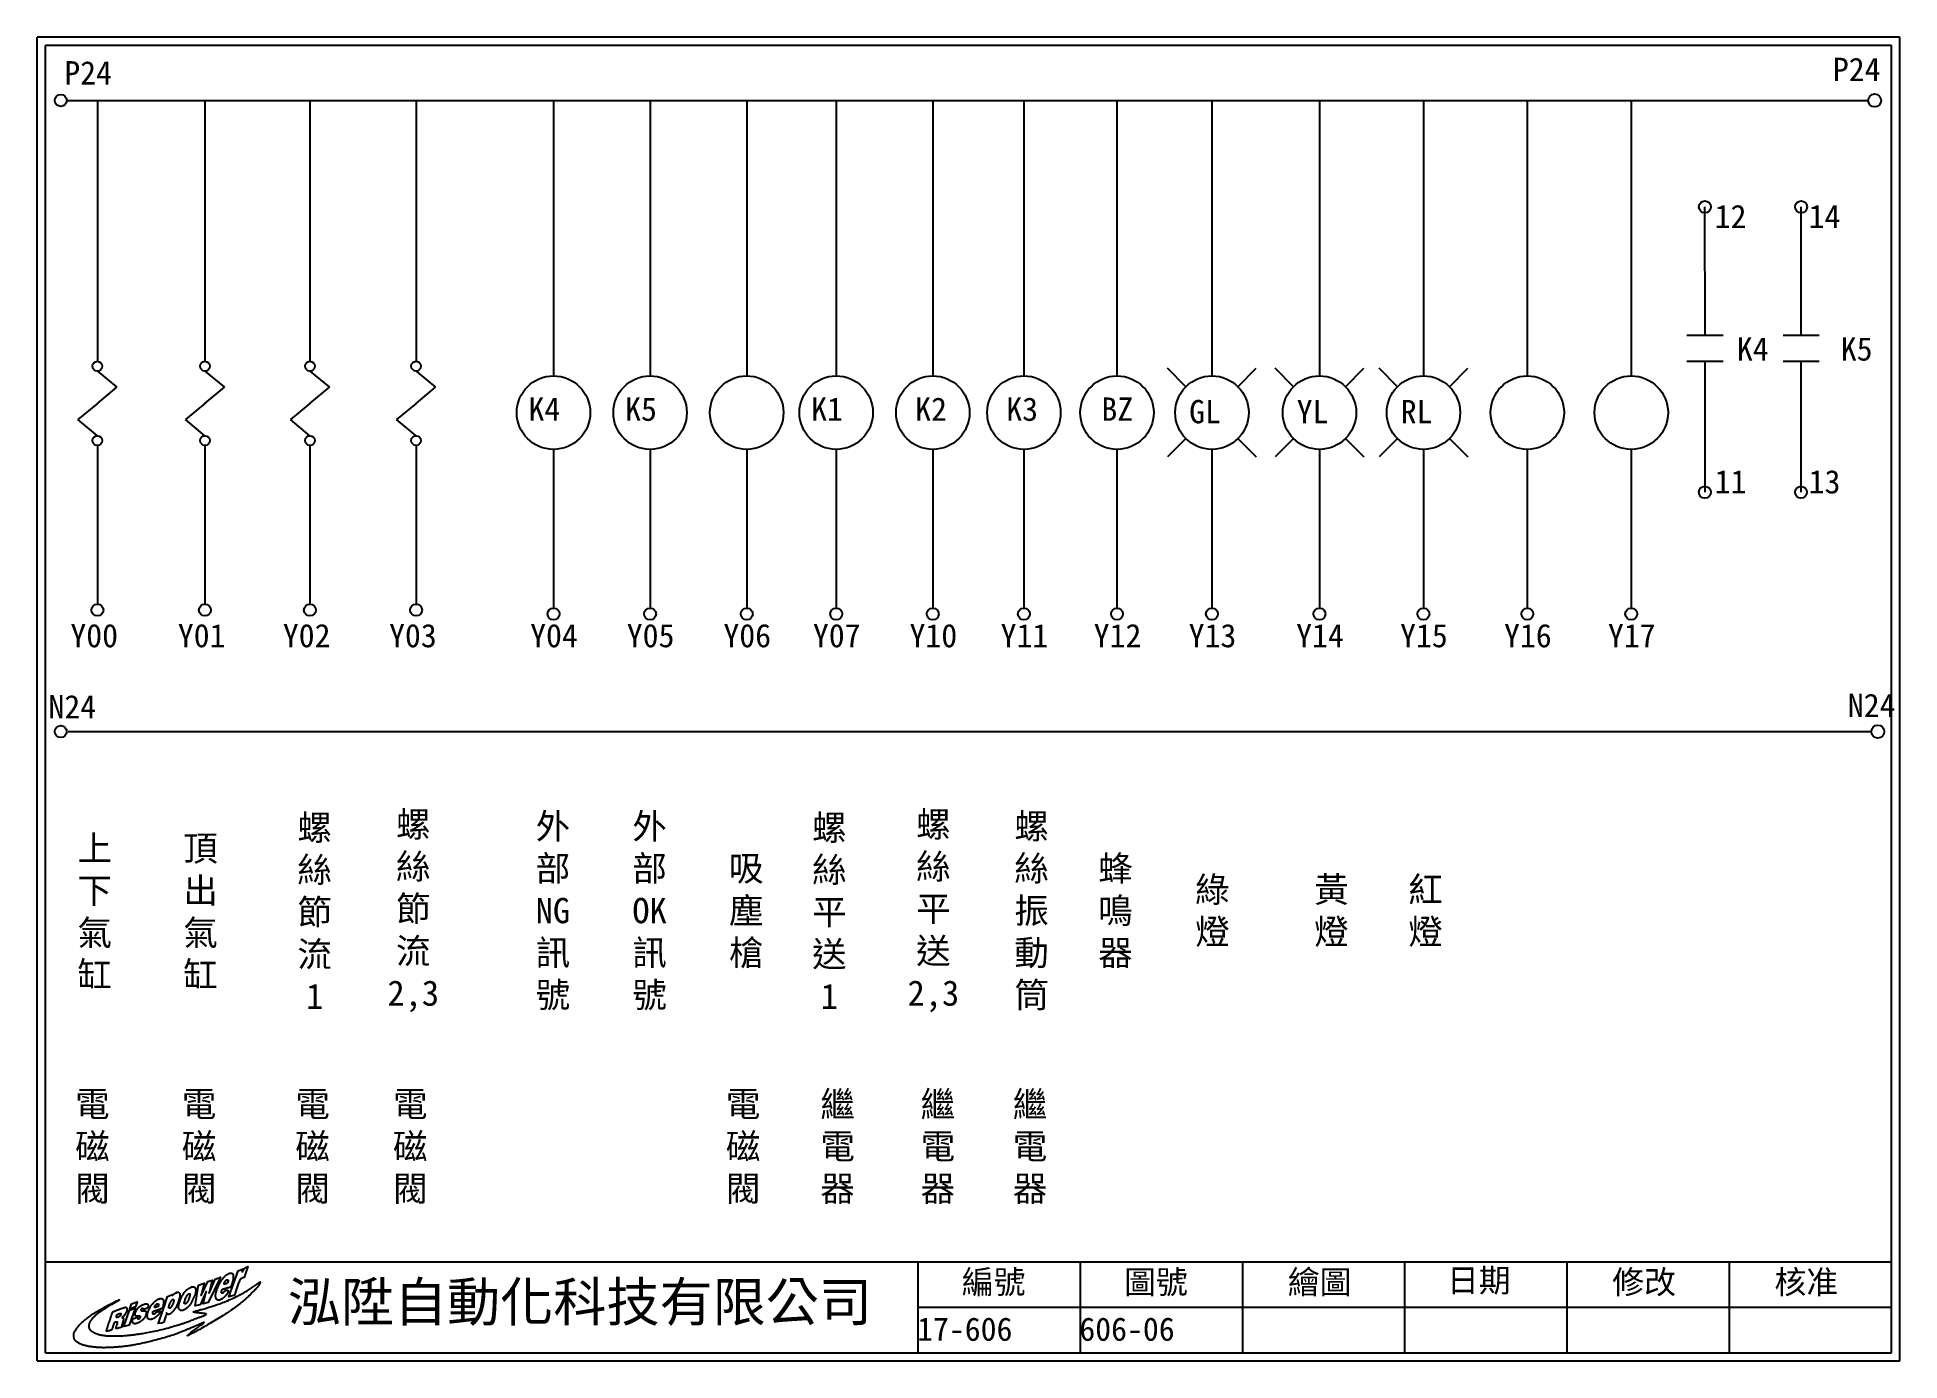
# Model space of a CAD drawing. Extents: x 972 to 1259, y -4 to 200.
import ezdxf

# ---------------------------------------------------------------- set-up
doc = ezdxf.new("R2010")
doc.units = 0
doc.layers.get('0').update_dxf_attribs({"linetype": 'CONTINUOUS'})
for name, color, linetype in [('圖框層', 7, 'CONTINUOUS'), ('標尺寸層', 3, 'CONTINUOUS'), ('輪廓線層', 7, 'CONTINUOUS')]:
    doc.layers.add(name, color=color, linetype=linetype)
doc.styles.add('CNS', font='romanc.shx', dxfattribs={"bigfont": 'chineset.shx'})
doc.styles.add('STSL', font='kaiu.ttf')

msp = doc.modelspace()

# ---------------------------------------------------------------- texts
at = {"layer": '圖框層', "color": 4, "style": 'STSL'}
for s, height, p in [('P24', 3.6, (975.82, 192.91)), ('P24', 3.6, (1248.35, 193.44)), ('12', 3.6, (1230.14, 170.77)), ('14', 3.6, (1244.62, 170.77)), ('K4', 3.6, (1233.56, 150.36)), ('K5', 3.6, (1249.57, 150.36)), ('K4', 3.6, (1047.36, 141.08)), ('K5', 3.6, (1062.25, 141.08)), ('K1', 3.6, (1090.92, 141.08)), ('K2', 3.6, (1106.94, 141.08)), ('K3', 3.6, (1120.98, 141.08)), ('BZ', 3.6, (1135.64, 141.08)), ('GL', 3.6, (1149.16, 140.7)), ('YL', 3.6, (1165.73, 140.7)), ('RL', 3.6, (1181.75, 140.7)), ('11', 3.6, (1230.14, 129.89)), ('13', 3.6, (1244.62, 129.89)), ('Y00', 3.6, (976.76, 106.18)), ('Y01', 3.6, (993.32, 106.18)), ('Y02', 3.6, (1009.5, 106.18)), ('Y03', 3.6, (1025.87, 106.18)), ('Y04', 3.6, (1047.61, 106.18)), ('Y05', 3.6, (1062.5, 106.18)), ('Y06', 3.6, (1077.39, 106.18)), ('Y07', 3.6, (1091.18, 106.18)), ('Y10', 3.6, (1106.07, 106.18)), ('Y11', 3.6, (1120.11, 106.18)), ('Y12', 3.6, (1134.45, 106.18)), ('Y13', 3.6, (1149.08, 106.18)), ('Y14', 3.6, (1165.65, 106.18)), ('Y15', 3.6, (1181.66, 106.18)), ('Y16', 3.6, (1197.68, 106.18)), ('Y17', 3.6, (1213.69, 106.18)), ('N24', 3.6, (973.39, 95.22)), ('N24', 3.6, (1250.66, 95.43)), ('泓陞自動化科技有限公司', 6, (1010.26, 2.3)), ('編號', 3.6, (1114.12, 6.56)), ('圖號', 3.6, (1139.12, 6.56)), ('繪圖', 3.6, (1164.35, 6.56)), ('日期', 3.6, (1188.88, 6.81)), ('修改', 3.6, (1214.35, 6.56)), ('核准', 3.6, (1239.35, 6.56)), ('17-606', 3.6, (1107.24, -0.7)), ('606-06', 3.6, (1132.24, -0.7))]:
    msp.add_text(s, height=height, dxfattribs=at).set_placement(p)
at = {"layer": '標尺寸層', "color": 7, "char_height": 3.9, "attachment_point": 5, "style": 'CNS'}
for s, insert, width in [('{\\fDFKai-SB|b0|i0|c136|p65;螺絲節流1}', (1014.4, 65.39), 2.8481), ('{\\fDFKai-SB|b0|i0|c136|p65;螺絲節流2,3}', (1029.6, 65.39), 2.8481), ('{\\fDFKai-SB|b0|i0|c136|p65;外部NG訊號}', (1051.12, 65.39), 2.8481), ('{\\fDFKai-SB|b0|i0|c136|p65;外部OK訊號}', (1066.01, 65.39), 2.8481), ('{\\fDFKai-SB|b0|i0|c136|p65;螺絲平送1}', (1093.72, 65.39), 2.8481), ('{\\fDFKai-SB|b0|i0|c136|p65;螺絲平送2,3}', (1109.75, 65.39), 2.8481), ('{\\fDFKai-SB|b0|i0|c136|p65;螺絲振動筒}', (1124.88, 65.39), 2.8481), ('{\\fDFKai-SB|b0|i0|c136|p65;上下氣缸}', (980.51, 65.39), 2.8481), ('{\\fDFKai-SB|b0|i0|c136|p65;頂出氣缸}', (996.82, 65.39), 2.8481), ('{\\fDFKai-SB|b0|i0|c136|p65;蜂鳴器}', (1137.81, 65.39), 2.8481), ('{\\fDFKai-SB|b0|i0|c136|p65;吸塵槍}', (1080.9, 65.39), 2.8481), ('{\\fDFKai-SB|b0|i0|c136|p65;綠燈}', (1152.75, 65.39), 2.8481), ('{\\fDFKai-SB|b0|i0|c136|p65;黃燈}', (1171.08, 65.39), 2.8481), ('{\\fDFKai-SB|b0|i0|c136|p65;紅燈}', (1185.59, 65.39), 2.8481), ('{\\fDFKai-SB|b0|i0|c136|p65;電磁閥}', (980.16, 29.06), 8.6627), ('{\\fDFKai-SB|b0|i0|c136|p65;電磁閥}', (996.6, 29.06), 8.6627), ('{\\fDFKai-SB|b0|i0|c136|p65;電磁閥}', (1014.09, 29.06), 8.6627), ('{\\fDFKai-SB|b0|i0|c136|p65;電磁閥}', (1029.14, 29.06), 8.6627), ('{\\fDFKai-SB|b0|i0|c136|p65;電磁閥}', (1080.43, 29.06), 8.6627), ('{\\fDFKai-SB|b0|i0|c136|p65;繼電器}', (1094.99, 29.06), 8.6627), ('{\\fDFKai-SB|b0|i0|c136|p65;繼電器}', (1110.44, 29.06), 8.6627), ('{\\fDFKai-SB|b0|i0|c136|p65;繼電器}', (1124.64, 29.06), 8.6627)]:
    msp.add_mtext(s, dxfattribs=dict(at, insert=insert, width=width))

# ---------------------------------------------------------------- linework, layer by layer
for p, q in [((1228.65, 154.26), (1228.64, 174.05)), ((1243.47, 154.26), (1243.46, 174.05)), ((1228.63, 150.29), (1228.63, 130.08)), ((1243.44, 150.29), (1243.44, 130.08)), ((1148.67, 146.34), (1145.84, 149.17)), ((1156.68, 146.34), (1159.51, 149.17)), ((1165.24, 146.34), (1162.41, 149.17)), ((1173.24, 146.34), (1176.07, 149.17)), ((1181.25, 146.34), (1178.42, 149.17)), ((1189.26, 146.34), (1192.09, 149.17)), ((1148.67, 138.33), (1145.84, 135.51)), ((1156.68, 138.33), (1159.51, 135.51)), ((1165.24, 138.33), (1162.41, 135.51)), ((1173.24, 138.33), (1176.07, 135.51)), ((1181.25, 138.33), (1178.42, 135.51)), ((1189.26, 138.33), (1192.09, 135.51))]:
    msp.add_line(p, q)
for centre in [(1254.79, 190.45), (1255.28, 93.18)]:
    msp.add_circle(centre, 1)
at = {"layer": '圖框層', "color": 7}
for p, q in [((1258.66, 200.19), (971.66, 200.19)), ((971.66, -3.78), (971.66, 200.19)), ((1257.41, 198.94), (972.91, 198.94)), ((972.91, -2.53), (972.91, 198.94)), ((1257.41, -2.53), (1257.41, 198.94)), ((1258.66, -3.78), (1258.66, 200.19)), ((972.91, 11.47), (1257.41, 11.47)), ((1107.41, -2.53), (1107.41, 11.47)), ((1132.41, -2.53), (1132.41, 11.47)), ((1157.41, -2.53), (1157.41, 11.47)), ((1182.41, -2.53), (1182.41, 11.47)), ((1207.41, -2.53), (1207.41, 11.47)), ((1232.41, -2.53), (1232.41, 11.47)), ((1107.41, 4.47), (1257.41, 4.47)), ((972.91, -2.53), (1257.41, -2.53)), ((971.66, -3.78), (1258.66, -3.78))]:
    msp.add_line(p, q, dxfattribs=at)
at = {"layer": '標尺寸層', "color": 7}
for p, q in [((976.2, 190.45), (1253.79, 190.45)), ((980.93, 190.45), (980.93, 150.25)), ((997.49, 190.45), (997.49, 150.25)), ((1013.67, 190.45), (1013.67, 150.25)), ((1030.04, 190.45), (1030.04, 150.25)), ((1051.21, 190.45), (1051.21, 148)), ((1066.09, 190.45), (1066.09, 148)), ((1080.98, 190.45), (1080.98, 148)), ((1094.77, 190.45), (1094.77, 148)), ((1109.66, 190.45), (1109.66, 148)), ((1123.7, 190.45), (1123.7, 148)), ((1138.04, 190.45), (1138.04, 148)), ((1152.67, 190.45), (1152.67, 148)), ((1169.24, 190.45), (1169.24, 148)), ((1185.26, 190.45), (1185.26, 148)), ((1201.27, 190.45), (1201.27, 148)), ((1217.29, 190.45), (1217.29, 148)), ((1225.87, 154.26), (1231.44, 154.26)), ((1240.68, 154.26), (1246.25, 154.26)), ((1225.87, 150.29), (1231.44, 150.29)), ((1240.68, 150.29), (1246.25, 150.29)), ((980.93, 148.75), (983.93, 146.26)), ((997.49, 148.75), (1000.5, 146.26)), ((1013.67, 148.75), (1016.67, 146.26)), ((1030.04, 148.75), (1033.04, 146.26)), ((980.93, 143.77), (977.93, 141.28)), ((980.93, 143.77), (983.93, 146.26)), ((997.49, 143.77), (994.49, 141.28)), ((997.49, 143.77), (1000.5, 146.26)), ((1013.67, 143.77), (1010.66, 141.28)), ((1013.67, 143.77), (1016.67, 146.26)), ((1030.04, 143.77), (1027.03, 141.28)), ((1030.04, 143.77), (1033.04, 146.26)), ((980.93, 138.79), (977.93, 141.28)), ((997.49, 138.79), (994.49, 141.28)), ((1013.67, 138.79), (1010.66, 141.28)), ((1030.04, 138.79), (1027.03, 141.28)), ((980.93, 137.29), (980.93, 112.84)), ((997.49, 137.29), (997.49, 112.84)), ((1013.67, 137.29), (1013.67, 112.84)), ((1030.04, 137.29), (1030.04, 112.84)), ((1051.21, 136.68), (1051.21, 112.23)), ((1066.09, 136.68), (1066.09, 112.23)), ((1080.98, 136.68), (1080.98, 112.23)), ((1094.77, 136.68), (1094.77, 112.23)), ((1109.66, 136.68), (1109.66, 112.23)), ((1123.7, 136.68), (1123.7, 112.23)), ((1138.04, 136.68), (1138.04, 112.23)), ((1152.67, 136.68), (1152.67, 112.23)), ((1169.24, 136.68), (1169.24, 112.23)), ((1185.26, 136.68), (1185.26, 112.23)), ((1201.27, 136.68), (1201.27, 112.23)), ((1217.29, 136.68), (1217.29, 112.23)), ((976.41, 93.18), (1254.28, 93.18))]:
    msp.add_line(p, q, dxfattribs=at)
for centre, radius in [((975.28, 190.45), 0.92), ((1228.64, 174.05), 0.92), ((1243.46, 174.05), 0.92), ((980.93, 149.5), 0.751), ((997.49, 149.5), 0.751), ((1013.67, 149.5), 0.751), ((1030.04, 149.5), 0.751), ((1051.21, 142.34), 5.66), ((1066.09, 142.34), 5.66), ((1080.98, 142.34), 5.66), ((1094.77, 142.34), 5.66), ((1109.66, 142.34), 5.66), ((1123.7, 142.34), 5.66), ((1138.04, 142.34), 5.66), ((1152.67, 142.34), 5.66), ((1169.24, 142.34), 5.66), ((1185.26, 142.34), 5.66), ((1201.27, 142.34), 5.66), ((1217.29, 142.34), 5.66), ((980.93, 138.04), 0.751), ((997.49, 138.04), 0.751), ((1013.67, 138.04), 0.751), ((1030.04, 138.04), 0.751), ((1228.63, 130.08), 0.92), ((1243.44, 130.08), 0.92), ((980.93, 111.92), 0.92), ((997.49, 111.92), 0.92), ((1013.67, 111.92), 0.92), ((1030.04, 111.92), 0.92), ((1051.21, 111.31), 0.92), ((1066.09, 111.31), 0.92), ((1080.98, 111.31), 0.92), ((1094.77, 111.31), 0.92), ((1109.66, 111.31), 0.92), ((1123.7, 111.31), 0.92), ((1138.04, 111.31), 0.92), ((1152.67, 111.31), 0.92), ((1169.24, 111.31), 0.92), ((1185.26, 111.31), 0.92), ((1201.27, 111.31), 0.92), ((1217.29, 111.31), 0.92), ((975.28, 93.18), 0.92)]:
    msp.add_circle(centre, radius, dxfattribs=at)
at = {"layer": '輪廓線層', "color": 116}
for points in [[(996.77, 4.84), (995.99, 4.67), (996.51, 7.89), (997.38, 8.2), (996.93, 6.28), (997.96, 8.43), (998.62, 8.64), (998.14, 6.62), (999.08, 8.8), (999.89, 9.1), (998.01, 5.18), (997.23, 4.99), (997.68, 6.89)], [(1001.61, 7.96), (1001.59, 7.91), (1001.58, 7.86), (1001.56, 7.82), (1001.55, 7.78), (1001.54, 7.75), (1001.53, 7.71), (1001.51, 7.68), (1001.5, 7.66), (1001.49, 7.63), (1001.48, 7.61), (1001.47, 7.59), (1001.45, 7.58), (1001.44, 7.56), (1001.42, 7.55), (1001.4, 7.54), (1001.38, 7.53), (1001.35, 7.53), (1001.32, 7.52), (1001.29, 7.51), (1001.26, 7.5), (1001.22, 7.49), (1001.17, 7.48), (1001.13, 7.47), (1001.07, 7.46), (1001.01, 7.44), (1000.95, 7.43), (1000.89, 7.41), (1000.82, 7.39), (1000.76, 7.37), (1000.69, 7.35), (1000.63, 7.33), (1000.56, 7.31), (1000.51, 7.29), (1000.45, 7.28), (1000.4, 7.26), (1000.36, 7.25), (1000.32, 7.24), (1000.28, 7.23), (1000.25, 7.21), (1000.22, 7.2), (1000.19, 7.19), (1000.17, 7.18), (1000.15, 7.18), (1000.13, 7.17), (1000.12, 7.15), (1000.1, 7.14), (1000.09, 7.13), (1000.08, 7.11), (1000.07, 7.09), (1000.06, 7.07), (1000.05, 7.05), (1000.04, 7.02), (1000.04, 7), (1000.03, 6.97), (1000.02, 6.95), (1000.02, 6.92), (1000.01, 6.9), (1000.01, 6.88), (1000.01, 6.86), (1000.01, 6.84), (1000.01, 6.82), (1000.01, 6.8), (1000.01, 6.78), (1000.02, 6.77), (1000.02, 6.75), (1000.03, 6.74), (1000.03, 6.72), (1000.04, 6.71), (1000.05, 6.7), (1000.06, 6.69), (1000.08, 6.69), (1000.09, 6.68), (1000.1, 6.68), (1000.12, 6.67), (1000.14, 6.67), (1000.16, 6.67), (1000.17, 6.67), (1000.19, 6.68), (1000.21, 6.68), (1000.23, 6.69), (1000.25, 6.69), (1000.27, 6.7), (1000.29, 6.71), (1000.31, 6.72), (1000.33, 6.74), (1000.35, 6.75), (1000.37, 6.76), (1000.39, 6.78), (1000.41, 6.8), (1000.43, 6.82), (1000.44, 6.83), (1000.46, 6.85), (1000.48, 6.87), (1000.5, 6.89), (1000.51, 6.91), (1000.52, 6.93), (1000.54, 6.95), (1000.55, 6.96), (1000.56, 6.98), (1000.58, 7), (1000.6, 7.01), (1000.63, 7.03), (1000.66, 7.04), (1000.71, 7.06), (1000.76, 7.08), (1000.82, 7.09), (1000.88, 7.1), (1000.95, 7.11), (1001, 7.1), (1001.05, 7.09), (1001.09, 7.06), (1001.1, 7.02), (1001.1, 6.96), (1001.08, 6.89), (1001.05, 6.81), (1001.01, 6.72), (1000.95, 6.63), (1000.89, 6.53), (1000.83, 6.44), (1000.76, 6.35), (1000.7, 6.27), (1000.64, 6.19), (1000.58, 6.13), (1000.52, 6.07), (1000.47, 6.01), (1000.42, 5.97), (1000.37, 5.92), (1000.32, 5.89), (1000.28, 5.85), (1000.23, 5.82), (1000.2, 5.8), (1000.16, 5.77), (1000.12, 5.75), (1000.09, 5.73), (1000.06, 5.72), (1000.03, 5.7), (1000, 5.69), (999.97, 5.67), (999.94, 5.66), (999.92, 5.65), (999.89, 5.63), (999.87, 5.62), (999.84, 5.61), (999.82, 5.6), (999.79, 5.6), (999.77, 5.59), (999.75, 5.58), (999.72, 5.58), (999.7, 5.58), (999.68, 5.57), (999.65, 5.57), (999.62, 5.57), (999.59, 5.57), (999.56, 5.58), (999.53, 5.58), (999.5, 5.58), (999.47, 5.59), (999.44, 5.6), (999.42, 5.61), (999.39, 5.62), (999.37, 5.63), (999.34, 5.64), (999.32, 5.65), (999.3, 5.67), (999.29, 5.69), (999.27, 5.71), (999.26, 5.73), (999.24, 5.76), (999.23, 5.79), (999.22, 5.82), (999.2, 5.85), (999.19, 5.89), (999.18, 5.92), (999.17, 5.96), (999.16, 6), (999.16, 6.05), (999.15, 6.09), (999.15, 6.13), (999.14, 6.18), (999.14, 6.22), (999.14, 6.27), (999.15, 6.32), (999.15, 6.37), (999.15, 6.42), (999.16, 6.48), (999.17, 6.53), (999.18, 6.59), (999.19, 6.65), (999.21, 6.72), (999.23, 6.78), (999.25, 6.86), (999.27, 6.93), (999.3, 7.02), (999.32, 7.1), (999.35, 7.19), (999.39, 7.29), (999.42, 7.38), (999.46, 7.48), (999.5, 7.58), (999.54, 7.67), (999.58, 7.77), (999.63, 7.87), (999.68, 7.97), (999.73, 8.07), (999.78, 8.16), (999.83, 8.26), (999.88, 8.35), (999.94, 8.44), (1000, 8.53), (1000.06, 8.62), (1000.12, 8.7), (1000.18, 8.78), (1000.24, 8.86), (1000.29, 8.93), (1000.35, 9), (1000.4, 9.06), (1000.45, 9.12), (1000.49, 9.16), (1000.53, 9.21), (1000.57, 9.25), (1000.6, 9.28), (1000.64, 9.32), (1000.68, 9.35), (1000.71, 9.38), (1000.75, 9.41), (1000.79, 9.44), (1000.83, 9.47), (1000.88, 9.5), (1000.92, 9.53), (1000.96, 9.55), (1001, 9.58), (1001.04, 9.6), (1001.08, 9.62), (1001.12, 9.64), (1001.16, 9.66), (1001.19, 9.68), (1001.23, 9.69), (1001.26, 9.7), (1001.3, 9.72), (1001.33, 9.72), (1001.36, 9.73), (1001.39, 9.74), (1001.42, 9.74), (1001.45, 9.74), (1001.48, 9.74), (1001.51, 9.74), (1001.54, 9.74), (1001.56, 9.74), (1001.59, 9.73), (1001.61, 9.73), (1001.63, 9.72), (1001.65, 9.71), (1001.67, 9.7), (1001.69, 9.69), (1001.71, 9.68), (1001.73, 9.66), (1001.74, 9.64), (1001.76, 9.62), (1001.78, 9.6), (1001.79, 9.58), (1001.8, 9.56), (1001.82, 9.53), (1001.83, 9.51), (1001.84, 9.48), (1001.85, 9.45), (1001.85, 9.42), (1001.86, 9.39), (1001.86, 9.35), (1001.87, 9.32), (1001.87, 9.28), (1001.87, 9.24), (1001.87, 9.2), (1001.87, 9.15), (1001.87, 9.11), (1001.87, 9.06), (1001.86, 9.01), (1001.86, 8.96), (1001.85, 8.91), (1001.85, 8.86), (1001.84, 8.81), (1001.83, 8.76), (1001.82, 8.71), (1001.81, 8.66), (1001.8, 8.61), (1001.79, 8.56), (1001.77, 8.51), (1001.76, 8.45), (1001.74, 8.4), (1001.73, 8.34), (1001.71, 8.29), (1001.69, 8.23), (1001.67, 8.17), (1001.66, 8.12), (1001.64, 8.06), (1001.62, 8.01)], [(1000.94, 8.17), (1000.92, 8.16), (1000.89, 8.15), (1000.87, 8.14), (1000.85, 8.13), (1000.82, 8.12), (1000.79, 8.11), (1000.77, 8.1), (1000.74, 8.09), (1000.71, 8.08), (1000.69, 8.07), (1000.66, 8.06), (1000.64, 8.06), (1000.62, 8.05), (1000.59, 8.04), (1000.57, 8.04), (1000.55, 8.03), (1000.53, 8.03), (1000.51, 8.02), (1000.49, 8.02), (1000.47, 8.02), (1000.46, 8.03), (1000.44, 8.04), (1000.44, 8.05), (1000.43, 8.06), (1000.43, 8.08), (1000.43, 8.1), (1000.44, 8.12), (1000.45, 8.15), (1000.46, 8.17), (1000.47, 8.2), (1000.48, 8.23), (1000.5, 8.26), (1000.51, 8.29), (1000.53, 8.32), (1000.54, 8.35), (1000.56, 8.38), (1000.58, 8.41), (1000.6, 8.44), (1000.62, 8.46), (1000.63, 8.49), (1000.66, 8.51), (1000.68, 8.54), (1000.7, 8.56), (1000.72, 8.58), (1000.74, 8.6), (1000.77, 8.62), (1000.79, 8.64), (1000.81, 8.65), (1000.83, 8.67), (1000.85, 8.68), (1000.87, 8.68), (1000.89, 8.69), (1000.91, 8.69), (1000.93, 8.69), (1000.94, 8.7), (1000.96, 8.69), (1000.97, 8.69), (1000.99, 8.69), (1001, 8.68), (1001.01, 8.68), (1001.02, 8.67), (1001.03, 8.67), (1001.04, 8.66), (1001.05, 8.65), (1001.05, 8.64), (1001.06, 8.63), (1001.06, 8.62), (1001.06, 8.6), (1001.06, 8.59), (1001.06, 8.57), (1001.06, 8.55), (1001.06, 8.53), (1001.06, 8.5), (1001.05, 8.47), (1001.05, 8.44), (1001.05, 8.41), (1001.05, 8.39), (1001.04, 8.36), (1001.04, 8.33), (1001.03, 8.3), (1001.02, 8.28), (1001.02, 8.26), (1001.01, 8.24), (1001, 8.23), (1000.98, 8.21), (1000.97, 8.2), (1000.95, 8.18)], [(1002.82, 8.53), (1002.63, 8.09), (1002.48, 7.63), (1002.05, 6.33), (1001.19, 6.1), (1002.6, 10.09), (1003.39, 10.38), (1003.26, 9.92), (1003.51, 10.36), (1003.8, 10.61), (1004.12, 10.75), (1003.53, 9.06), (1003.4, 9.01), (1003.24, 8.98), (1003.03, 8.84)], [(989.43, 3.59), (989.43, 3.57), (989.43, 3.56), (989.43, 3.54), (989.43, 3.52), (989.44, 3.51), (989.44, 3.5), (989.45, 3.48), (989.45, 3.47), (989.46, 3.46), (989.47, 3.45), (989.48, 3.44), (989.5, 3.44), (989.51, 3.43), (989.53, 3.43), (989.54, 3.43), (989.56, 3.42), (989.58, 3.42), (989.6, 3.43), (989.62, 3.43), (989.64, 3.43), (989.66, 3.44), (989.68, 3.45), (989.7, 3.46), (989.72, 3.47), (989.75, 3.48), (989.77, 3.49), (989.79, 3.5), (989.81, 3.51), (989.83, 3.53), (989.85, 3.54), (989.87, 3.56), (989.89, 3.57), (989.9, 3.59), (989.92, 3.6), (989.93, 3.62), (989.95, 3.64), (989.96, 3.65), (989.97, 3.66), (989.98, 3.68), (989.99, 3.69), (990, 3.7), (990.01, 3.71), (990.02, 3.72), (990.04, 3.73), (990.06, 3.74), (990.09, 3.75), (990.12, 3.76), (990.16, 3.77), (990.21, 3.79), (990.26, 3.8), (990.32, 3.82), (990.38, 3.84), (990.45, 3.85), (990.5, 3.86), (990.55, 3.87), (990.59, 3.87), (990.63, 3.87), (990.65, 3.86), (990.66, 3.85), (990.66, 3.84), (990.66, 3.82), (990.66, 3.8), (990.65, 3.77), (990.63, 3.75), (990.62, 3.72), (990.6, 3.7), (990.59, 3.67), (990.57, 3.65), (990.55, 3.62), (990.54, 3.59), (990.52, 3.57), (990.5, 3.54), (990.48, 3.51), (990.46, 3.49), (990.44, 3.46), (990.42, 3.43), (990.4, 3.41), (990.38, 3.38), (990.36, 3.35), (990.34, 3.33), (990.32, 3.3), (990.29, 3.27), (990.27, 3.24), (990.24, 3.21), (990.21, 3.18), (990.19, 3.15), (990.16, 3.13), (990.12, 3.1), (990.09, 3.07), (990.06, 3.04), (990.03, 3.02), (989.99, 2.99), (989.95, 2.96), (989.92, 2.94), (989.88, 2.91), (989.84, 2.88), (989.8, 2.86), (989.76, 2.83), (989.72, 2.8), (989.68, 2.78), (989.64, 2.75), (989.6, 2.73), (989.56, 2.71), (989.52, 2.69), (989.48, 2.67), (989.45, 2.66), (989.41, 2.64), (989.38, 2.63), (989.35, 2.62), (989.31, 2.61), (989.28, 2.61), (989.25, 2.6), (989.22, 2.59), (989.19, 2.59), (989.16, 2.58), (989.13, 2.58), (989.1, 2.58), (989.06, 2.58), (989.03, 2.58), (989, 2.58), (988.97, 2.59), (988.94, 2.6), (988.9, 2.61), (988.87, 2.62), (988.84, 2.63), (988.81, 2.64), (988.79, 2.66), (988.77, 2.68), (988.74, 2.69), (988.73, 2.71), (988.71, 2.74), (988.7, 2.76), (988.69, 2.78), (988.67, 2.81), (988.67, 2.83), (988.66, 2.86), (988.65, 2.88), (988.64, 2.91), (988.64, 2.94), (988.63, 2.97), (988.63, 3), (988.63, 3.03), (988.62, 3.07), (988.62, 3.1), (988.62, 3.14), (988.62, 3.18), (988.62, 3.22), (988.63, 3.26), (988.63, 3.3), (988.63, 3.35), (988.64, 3.39), (988.65, 3.43), (988.65, 3.48), (988.66, 3.53), (988.67, 3.57), (988.69, 3.62), (988.7, 3.66), (988.71, 3.71), (988.73, 3.75), (988.74, 3.79), (988.76, 3.84), (988.77, 3.88), (988.79, 3.92), (988.8, 3.95), (988.82, 3.99), (988.84, 4.03), (988.85, 4.07), (988.87, 4.12), (988.89, 4.16), (988.92, 4.21), (988.94, 4.25), (988.96, 4.3), (988.99, 4.35), (989.01, 4.4), (989.04, 4.44), (989.07, 4.49), (989.09, 4.54), (989.12, 4.58), (989.15, 4.63), (989.18, 4.68), (989.22, 4.72), (989.25, 4.77), (989.3, 4.83), (989.34, 4.88), (989.39, 4.94), (989.44, 5.01), (989.5, 5.07), (989.55, 5.13), (989.61, 5.2), (989.67, 5.26), (989.73, 5.32), (989.79, 5.38), (989.85, 5.43), (989.91, 5.47), (989.97, 5.52), (990.02, 5.55), (990.07, 5.59), (990.12, 5.62), (990.17, 5.65), (990.22, 5.67), (990.26, 5.69), (990.31, 5.71), (990.35, 5.73), (990.39, 5.75), (990.42, 5.76), (990.46, 5.77), (990.5, 5.78), (990.53, 5.79), (990.56, 5.8), (990.6, 5.8), (990.63, 5.8), (990.66, 5.81), (990.69, 5.81), (990.72, 5.81), (990.74, 5.8), (990.77, 5.8), (990.8, 5.8), (990.82, 5.79), (990.85, 5.79), (990.87, 5.78), (990.89, 5.77), (990.91, 5.76), (990.93, 5.75), (990.95, 5.75), (990.97, 5.74), (990.99, 5.73), (991, 5.72), (991.02, 5.7), (991.03, 5.69), (991.04, 5.68), (991.05, 5.66), (991.07, 5.64), (991.08, 5.62), (991.09, 5.6), (991.1, 5.57), (991.1, 5.55), (991.11, 5.52), (991.12, 5.49), (991.12, 5.46), (991.13, 5.43), (991.13, 5.4), (991.13, 5.37), (991.13, 5.34), (991.13, 5.31), (991.13, 5.27), (991.12, 5.24), (991.12, 5.2), (991.12, 5.17), (991.11, 5.13), (991.11, 5.09), (991.1, 5.05), (991.1, 5.01), (991.09, 4.96), (991.08, 4.92), (991.08, 4.88), (991.07, 4.84), (991.06, 4.8), (991.05, 4.76), (991.05, 4.72), (991.04, 4.68), (991.03, 4.64), (991.02, 4.61), (991.01, 4.57), (991.01, 4.53), (991, 4.5), (990.99, 4.46), (990.97, 4.43), (990.96, 4.4), (990.94, 4.36), (990.92, 4.33), (990.89, 4.3), (990.85, 4.28), (990.81, 4.25), (990.77, 4.22), (990.71, 4.2), (990.66, 4.18), (990.6, 4.16), (990.54, 4.14), (990.48, 4.12), (990.42, 4.1), (990.36, 4.08), (990.3, 4.06), (990.24, 4.04), (990.18, 4.02), (990.13, 4.01), (990.07, 3.99), (990.02, 3.97), (989.97, 3.96), (989.91, 3.94), (989.86, 3.93), (989.82, 3.91), (989.77, 3.9), (989.73, 3.89), (989.68, 3.87), (989.65, 3.86), (989.61, 3.85), (989.58, 3.84), (989.56, 3.83), (989.53, 3.81), (989.51, 3.8), (989.5, 3.79), (989.48, 3.78), (989.47, 3.76), (989.46, 3.75), (989.45, 3.73), (989.44, 3.71), (989.44, 3.69), (989.43, 3.67), (989.43, 3.65), (989.43, 3.63), (989.43, 3.61)], [(992.99, 4.36), (992.72, 3.98), (992.4, 3.67), (992.18, 3.46), (992.06, 3.39), (991.88, 3.34), (991.76, 3.38), (991.63, 3.43), (991.62, 3.55), (991.6, 3.61), (991.55, 3.46), (991.52, 3.26), (991.41, 3.01), (991.3, 2.66), (991.22, 2.35), (991.15, 2.21), (991.11, 2.11), (990.8, 2.04), (990.31, 1.94), (990.42, 2.26), (990.56, 2.65), (990.59, 2.78), (990.73, 3.18), (990.92, 3.67), (991.06, 4.12), (991.31, 4.84), (991.54, 5.51), (991.75, 6.15), (992.52, 6.46), (992.52, 6.26), (992.65, 6.45), (992.94, 6.66), (993.2, 6.78), (993.42, 6.79), (993.52, 6.71), (993.62, 6.61), (993.63, 6.39), (993.62, 6.11), (993.59, 5.89), (993.5, 5.63), (993.4, 5.36), (993.3, 5.12), (993.16, 4.75)], [(993.91, 3.95), (993.88, 3.95), (993.85, 3.96), (993.82, 3.96), (993.79, 3.97), (993.76, 3.98), (993.74, 3.99), (993.71, 4.01), (993.69, 4.02), (993.66, 4.04), (993.64, 4.05), (993.62, 4.07), (993.6, 4.09), (993.58, 4.11), (993.56, 4.13), (993.54, 4.15), (993.53, 4.17), (993.51, 4.19), (993.5, 4.21), (993.49, 4.24), (993.48, 4.27), (993.47, 4.29), (993.46, 4.32), (993.45, 4.35), (993.45, 4.38), (993.44, 4.41), (993.44, 4.44), (993.44, 4.47), (993.44, 4.5), (993.44, 4.54), (993.44, 4.57), (993.44, 4.61), (993.44, 4.64), (993.45, 4.68), (993.45, 4.72), (993.46, 4.76), (993.46, 4.8), (993.47, 4.84), (993.48, 4.88), (993.49, 4.92), (993.5, 4.96), (993.51, 5), (993.52, 5.04), (993.53, 5.08), (993.54, 5.12), (993.56, 5.17), (993.57, 5.21), (993.58, 5.25), (993.59, 5.28), (993.61, 5.32), (993.62, 5.36), (993.63, 5.39), (993.65, 5.43), (993.66, 5.46), (993.68, 5.5), (993.7, 5.54), (993.71, 5.58), (993.73, 5.63), (993.75, 5.68), (993.77, 5.73), (993.79, 5.79), (993.82, 5.85), (993.85, 5.91), (993.88, 5.98), (993.91, 6.05), (993.95, 6.12), (993.99, 6.2), (994.03, 6.28), (994.07, 6.35), (994.12, 6.43), (994.17, 6.51), (994.21, 6.58), (994.26, 6.65), (994.31, 6.72), (994.36, 6.78), (994.41, 6.84), (994.45, 6.9), (994.5, 6.96), (994.55, 7.01), (994.59, 7.05), (994.64, 7.1), (994.68, 7.14), (994.72, 7.18), (994.76, 7.21), (994.8, 7.24), (994.84, 7.27), (994.88, 7.3), (994.92, 7.33), (994.96, 7.35), (995.01, 7.38), (995.05, 7.4), (995.09, 7.42), (995.13, 7.44), (995.17, 7.46), (995.21, 7.48), (995.24, 7.5), (995.27, 7.51), (995.3, 7.53), (995.33, 7.54), (995.35, 7.56), (995.38, 7.57), (995.4, 7.58), (995.42, 7.59), (995.44, 7.6), (995.47, 7.6), (995.49, 7.61), (995.52, 7.62), (995.54, 7.62), (995.57, 7.63), (995.6, 7.63), (995.63, 7.64), (995.65, 7.64), (995.68, 7.64), (995.71, 7.64), (995.73, 7.63), (995.76, 7.63), (995.78, 7.62), (995.81, 7.62), (995.83, 7.61), (995.86, 7.59), (995.88, 7.58), (995.9, 7.56), (995.92, 7.54), (995.95, 7.52), (995.97, 7.49), (995.99, 7.46), (996, 7.43), (996.02, 7.39), (996.03, 7.36), (996.04, 7.32), (996.05, 7.27), (996.06, 7.23), (996.07, 7.18), (996.07, 7.13), (996.07, 7.08), (996.07, 7.03), (996.07, 6.97), (996.07, 6.91), (996.06, 6.85), (996.05, 6.79), (996.04, 6.73), (996.03, 6.67), (996.02, 6.61), (996.01, 6.55), (995.99, 6.49), (995.97, 6.43), (995.95, 6.37), (995.93, 6.32), (995.91, 6.26), (995.88, 6.21), (995.86, 6.16), (995.83, 6.11), (995.81, 6.05), (995.78, 6), (995.76, 5.95), (995.73, 5.89), (995.7, 5.84), (995.68, 5.78), (995.65, 5.72), (995.63, 5.66), (995.6, 5.6), (995.57, 5.54), (995.54, 5.47), (995.51, 5.4), (995.48, 5.33), (995.44, 5.26), (995.4, 5.19), (995.36, 5.12), (995.32, 5.04), (995.28, 4.97), (995.23, 4.9), (995.18, 4.83), (995.12, 4.76), (995.07, 4.69), (995.01, 4.63), (994.96, 4.57), (994.9, 4.51), (994.85, 4.46), (994.79, 4.41), (994.74, 4.37), (994.68, 4.33), (994.63, 4.29), (994.58, 4.26), (994.54, 4.22), (994.49, 4.2), (994.45, 4.17), (994.41, 4.14), (994.37, 4.12), (994.33, 4.09), (994.3, 4.07), (994.26, 4.05), (994.23, 4.03), (994.19, 4.02), (994.16, 4), (994.12, 3.99), (994.08, 3.98), (994.05, 3.97), (994.01, 3.96), (993.98, 3.96), (993.94, 3.95)], [(994.62, 6.02), (994.64, 6.06), (994.66, 6.09), (994.68, 6.13), (994.7, 6.17), (994.72, 6.21), (994.74, 6.24), (994.76, 6.28), (994.78, 6.31), (994.8, 6.35), (994.82, 6.38), (994.85, 6.41), (994.87, 6.43), (994.89, 6.46), (994.92, 6.48), (994.94, 6.5), (994.97, 6.51), (994.99, 6.53), (995.01, 6.54), (995.04, 6.54), (995.06, 6.55), (995.08, 6.55), (995.1, 6.55), (995.12, 6.54), (995.13, 6.54), (995.15, 6.53), (995.16, 6.52), (995.17, 6.51), (995.18, 6.5), (995.19, 6.48), (995.19, 6.46), (995.19, 6.45), (995.2, 6.43), (995.2, 6.4), (995.2, 6.38), (995.19, 6.36), (995.19, 6.33), (995.18, 6.31), (995.18, 6.28), (995.17, 6.25), (995.16, 6.22), (995.16, 6.19), (995.15, 6.16), (995.14, 6.13), (995.13, 6.1), (995.11, 6.06), (995.1, 6.03), (995.09, 6), (995.08, 5.96), (995.07, 5.93), (995.06, 5.9), (995.05, 5.87), (995.04, 5.83), (995.03, 5.8), (995.02, 5.77), (995.01, 5.74), (995, 5.71), (994.98, 5.68), (994.97, 5.64), (994.96, 5.61), (994.94, 5.58), (994.93, 5.55), (994.92, 5.52), (994.9, 5.49), (994.89, 5.46), (994.87, 5.43), (994.86, 5.41), (994.84, 5.38), (994.83, 5.35), (994.82, 5.33), (994.8, 5.3), (994.79, 5.28), (994.78, 5.26), (994.76, 5.24), (994.75, 5.22), (994.73, 5.2), (994.72, 5.18), (994.71, 5.17), (994.69, 5.15), (994.68, 5.13), (994.66, 5.12), (994.65, 5.1), (994.63, 5.09), (994.62, 5.07), (994.6, 5.06), (994.58, 5.04), (994.57, 5.03), (994.55, 5.02), (994.53, 5.01), (994.51, 5), (994.5, 5), (994.48, 4.99), (994.46, 4.99), (994.44, 4.99), (994.43, 4.99), (994.41, 4.99), (994.4, 4.99), (994.39, 5), (994.38, 5.01), (994.37, 5.02), (994.36, 5.03), (994.35, 5.04), (994.34, 5.06), (994.34, 5.07), (994.33, 5.09), (994.33, 5.1), (994.32, 5.12), (994.32, 5.14), (994.32, 5.16), (994.32, 5.18), (994.33, 5.21), (994.33, 5.23), (994.34, 5.26), (994.34, 5.29), (994.35, 5.32), (994.37, 5.35), (994.38, 5.38), (994.39, 5.42), (994.4, 5.45), (994.41, 5.48), (994.42, 5.52), (994.43, 5.55), (994.44, 5.58), (994.44, 5.61), (994.45, 5.64), (994.45, 5.66), (994.46, 5.69), (994.46, 5.72), (994.47, 5.75), (994.49, 5.78), (994.5, 5.81), (994.52, 5.85), (994.53, 5.88), (994.55, 5.91), (994.57, 5.95), (994.59, 5.98)], [(984.9, 2.81), (984.92, 2.8), (984.93, 2.78), (984.93, 2.76), (984.94, 2.74), (984.94, 2.71), (984.95, 2.69), (984.95, 2.66), (984.94, 2.63), (984.94, 2.6), (984.94, 2.56), (984.93, 2.53), (984.93, 2.49), (984.92, 2.45), (984.91, 2.41), (984.9, 2.37), (984.89, 2.33), (984.88, 2.29), (984.87, 2.25), (984.86, 2.21), (984.84, 2.17), (984.83, 2.13), (984.82, 2.09), (984.8, 2.05), (984.79, 2.02), (984.78, 1.98), (984.77, 1.95), (984.76, 1.92), (984.75, 1.89), (984.74, 1.86), (984.73, 1.84), (984.73, 1.81), (984.72, 1.78), (984.71, 1.76), (984.71, 1.73), (984.71, 1.71), (984.71, 1.69), (984.7, 1.66), (984.7, 1.64), (984.7, 1.62), (984.7, 1.6), (984.7, 1.58), (984.7, 1.56), (984.7, 1.55), (984.69, 1.53), (984.69, 1.51), (984.69, 1.5), (984.69, 1.49), (984.69, 1.47), (984.69, 1.46), (984.68, 1.45), (984.68, 1.44), (984.68, 1.44), (984.67, 1.43), (984.67, 1.42), (984.66, 1.41), (984.64, 1.4), (984.63, 1.4), (984.61, 1.39), (984.59, 1.38), (984.56, 1.37), (984.54, 1.36), (984.51, 1.35), (984.48, 1.34), (984.45, 1.33), (984.42, 1.32), (984.39, 1.31), (984.35, 1.3), (984.32, 1.29), (984.28, 1.28), (984.25, 1.27), (984.21, 1.26), (984.18, 1.25), (984.14, 1.24), (984.11, 1.23), (984.07, 1.22), (984.04, 1.21), (984.01, 1.21), (983.98, 1.2), (983.95, 1.19), (983.93, 1.18), (983.91, 1.18), (983.89, 1.18), (983.87, 1.17), (983.86, 1.17), (983.84, 1.18), (983.83, 1.18), (983.83, 1.19), (983.82, 1.2), (983.82, 1.22), (983.82, 1.23), (983.82, 1.25), (983.82, 1.28), (983.83, 1.3), (983.83, 1.33), (983.83, 1.35), (983.84, 1.38), (983.84, 1.41), (983.85, 1.43), (983.85, 1.46), (983.86, 1.48), (983.86, 1.51), (983.87, 1.53), (983.87, 1.56), (983.88, 1.59), (983.89, 1.61), (983.9, 1.64), (983.91, 1.67), (983.92, 1.69), (983.92, 1.72), (983.93, 1.75), (983.94, 1.78), (983.95, 1.81), (983.96, 1.83), (983.97, 1.86), (983.97, 1.89), (983.98, 1.92), (983.99, 1.94), (983.99, 1.97), (984, 1.99), (984, 2.01), (984.01, 2.04), (984.01, 2.06), (984.01, 2.07), (984.02, 2.09), (984.02, 2.11), (984.02, 2.12), (984.02, 2.13), (984.02, 2.14), (984.02, 2.15), (984.01, 2.16), (984.01, 2.17), (984, 2.17), (984, 2.18), (983.99, 2.18), (983.98, 2.19), (983.97, 2.19), (983.96, 2.19), (983.95, 2.19), (983.94, 2.19), (983.93, 2.19), (983.91, 2.19), (983.9, 2.19), (983.89, 2.19), (983.87, 2.19), (983.86, 2.19), (983.84, 2.19), (983.83, 2.18), (983.81, 2.18), (983.79, 2.18), (983.77, 2.17), (983.76, 2.17), (983.74, 2.16), (983.72, 2.16), (983.7, 2.15), (983.68, 2.15), (983.66, 2.14), (983.64, 2.13), (983.62, 2.12), (983.6, 2.11), (983.58, 2.1), (983.56, 2.09), (983.55, 2.07), (983.53, 2.06), (983.52, 2.05), (983.51, 2.03), (983.5, 2.02), (983.49, 2), (983.48, 1.99), (983.47, 1.97), (983.46, 1.96), (983.46, 1.95), (983.45, 1.93), (983.45, 1.92), (983.44, 1.91), (983.44, 1.89), (983.44, 1.88), (983.43, 1.87), (983.43, 1.85), (983.43, 1.83), (983.42, 1.82), (983.42, 1.8), (983.41, 1.78), (983.4, 1.76), (983.4, 1.74), (983.39, 1.72), (983.38, 1.69), (983.37, 1.66), (983.36, 1.64), (983.35, 1.61), (983.34, 1.58), (983.33, 1.56), (983.32, 1.53), (983.31, 1.5), (983.3, 1.48), (983.3, 1.45), (983.29, 1.43), (983.28, 1.41), (983.27, 1.38), (983.26, 1.36), (983.26, 1.33), (983.25, 1.31), (983.24, 1.29), (983.23, 1.26), (983.23, 1.24), (983.22, 1.21), (983.21, 1.19), (983.21, 1.17), (983.2, 1.15), (983.19, 1.12), (983.19, 1.1), (983.18, 1.08), (983.18, 1.07), (983.17, 1.05), (983.16, 1.03), (983.15, 1.02), (983.13, 1), (983.12, 0.99), (983.1, 0.97), (983.08, 0.96), (983.05, 0.95), (983.02, 0.94), (982.99, 0.93), (982.95, 0.92), (982.91, 0.9), (982.87, 0.89), (982.83, 0.88), (982.78, 0.86), (982.73, 0.85), (982.68, 0.83), (982.63, 0.82), (982.59, 0.81), (982.54, 0.79), (982.5, 0.78), (982.46, 0.77), (982.42, 0.76), (982.39, 0.76), (982.37, 0.76), (982.34, 0.76), (982.33, 0.77), (982.31, 0.78), (982.31, 0.79), (982.3, 0.81), (982.31, 0.84), (982.31, 0.86), (982.32, 0.89), (982.33, 0.93), (982.35, 0.96), (982.36, 1), (982.37, 1.03), (982.39, 1.07), (982.4, 1.11), (982.41, 1.14), (982.42, 1.18), (982.44, 1.22), (982.45, 1.25), (982.46, 1.29), (982.47, 1.32), (982.48, 1.35), (982.49, 1.39), (982.5, 1.42), (982.51, 1.45), (982.52, 1.48), (982.53, 1.51), (982.54, 1.54), (982.55, 1.57), (982.55, 1.6), (982.56, 1.63), (982.57, 1.66), (982.59, 1.7), (982.6, 1.73), (982.61, 1.77), (982.62, 1.81), (982.64, 1.86), (982.66, 1.9), (982.68, 1.95), (982.69, 2), (982.71, 2.05), (982.73, 2.1), (982.75, 2.15), (982.77, 2.2), (982.79, 2.25), (982.8, 2.3), (982.82, 2.34), (982.83, 2.39), (982.85, 2.43), (982.86, 2.47), (982.87, 2.51), (982.89, 2.55), (982.9, 2.59), (982.91, 2.63), (982.92, 2.66), (982.94, 2.7), (982.95, 2.73), (982.96, 2.76), (982.97, 2.79), (982.97, 2.82), (982.98, 2.85), (982.99, 2.87), (983, 2.89), (983, 2.92), (983.01, 2.94), (983.02, 2.97), (983.03, 3), (983.04, 3.04), (983.06, 3.09), (983.07, 3.13), (983.09, 3.19), (983.11, 3.24), (983.13, 3.29), (983.15, 3.35), (983.16, 3.4), (983.18, 3.45), (983.2, 3.5), (983.21, 3.54), (983.22, 3.58), (983.23, 3.62), (983.25, 3.65), (983.26, 3.68), (983.27, 3.7), (983.28, 3.73), (983.29, 3.74), (983.3, 3.76), (983.32, 3.78), (983.35, 3.8), (983.4, 3.82), (983.46, 3.84), (983.54, 3.87), (983.64, 3.91), (983.77, 3.96), (983.92, 4.02), (984.08, 4.08), (984.25, 4.14), (984.41, 4.2), (984.58, 4.26), (984.73, 4.31), (984.86, 4.35), (984.97, 4.39), (985.05, 4.42), (985.12, 4.44), (985.17, 4.45), (985.21, 4.46), (985.24, 4.46), (985.26, 4.47), (985.28, 4.46), (985.29, 4.46), (985.31, 4.46), (985.32, 4.45), (985.34, 4.45), (985.35, 4.44), (985.37, 4.43), (985.38, 4.42), (985.39, 4.41), (985.41, 4.4), (985.42, 4.39), (985.43, 4.37), (985.44, 4.35), (985.45, 4.33), (985.46, 4.31), (985.47, 4.29), (985.48, 4.27), (985.48, 4.25), (985.49, 4.23), (985.49, 4.2), (985.49, 4.18), (985.49, 4.15), (985.49, 4.13), (985.49, 4.1), (985.49, 4.07), (985.48, 4.04), (985.48, 4.01), (985.47, 3.98), (985.46, 3.94), (985.45, 3.91), (985.44, 3.88), (985.43, 3.85), (985.42, 3.81), (985.41, 3.78), (985.39, 3.75), (985.38, 3.72), (985.36, 3.69), (985.34, 3.65), (985.32, 3.62), (985.3, 3.59), (985.28, 3.55), (985.26, 3.52), (985.24, 3.48), (985.22, 3.44), (985.19, 3.41), (985.17, 3.37), (985.14, 3.33), (985.12, 3.3), (985.1, 3.26), (985.07, 3.23), (985.05, 3.19), (985.03, 3.16), (985, 3.13), (984.98, 3.11), (984.96, 3.08), (984.94, 3.06), (984.91, 3.03), (984.89, 3.01), (984.87, 2.99), (984.85, 2.98), (984.83, 2.96), (984.81, 2.95), (984.79, 2.94), (984.78, 2.93), (984.76, 2.92), (984.75, 2.91), (984.74, 2.9), (984.74, 2.89), (984.73, 2.89), (984.73, 2.88), (984.73, 2.88), (984.74, 2.87), (984.75, 2.87), (984.76, 2.86), (984.78, 2.86), (984.8, 2.86), (984.82, 2.85), (984.84, 2.84), (984.86, 2.84), (984.88, 2.83)], [(984.26, 3.02), (984.23, 3), (984.21, 2.99), (984.18, 2.98), (984.15, 2.97), (984.13, 2.95), (984.1, 2.94), (984.07, 2.93), (984.05, 2.93), (984.02, 2.92), (983.99, 2.91), (983.97, 2.91), (983.95, 2.9), (983.93, 2.9), (983.91, 2.9), (983.89, 2.9), (983.88, 2.91), (983.87, 2.91), (983.86, 2.92), (983.85, 2.93), (983.85, 2.95), (983.85, 2.96), (983.85, 2.98), (983.85, 2.99), (983.85, 3.01), (983.85, 3.03), (983.86, 3.05), (983.86, 3.07), (983.87, 3.09), (983.87, 3.11), (983.88, 3.13), (983.88, 3.15), (983.89, 3.18), (983.89, 3.2), (983.9, 3.22), (983.91, 3.25), (983.92, 3.27), (983.94, 3.29), (983.95, 3.31), (983.97, 3.34), (983.99, 3.36), (984.02, 3.38), (984.05, 3.4), (984.08, 3.42), (984.11, 3.43), (984.15, 3.45), (984.18, 3.46), (984.22, 3.48), (984.25, 3.49), (984.28, 3.5), (984.31, 3.5), (984.34, 3.51), (984.37, 3.51), (984.4, 3.51), (984.42, 3.51), (984.45, 3.51), (984.47, 3.51), (984.48, 3.51), (984.5, 3.5), (984.51, 3.5), (984.53, 3.49), (984.53, 3.48), (984.54, 3.47), (984.55, 3.46), (984.55, 3.45), (984.55, 3.43), (984.55, 3.42), (984.55, 3.4), (984.54, 3.38), (984.54, 3.36), (984.53, 3.34), (984.52, 3.32), (984.51, 3.3), (984.51, 3.27), (984.5, 3.25), (984.49, 3.23), (984.48, 3.21), (984.47, 3.19), (984.45, 3.17), (984.44, 3.15), (984.43, 3.13), (984.41, 3.12), (984.39, 3.1), (984.37, 3.09), (984.35, 3.07), (984.33, 3.06), (984.31, 3.04), (984.28, 3.03)], [(985.88, 4.04), (986.74, 4.34), (985.82, 1.73), (985.02, 1.5)], [(986.17, 4.99), (987.03, 5.29), (986.78, 4.52), (985.94, 4.23)], [(987.71, 4.19), (987.7, 4.17), (987.69, 4.16), (987.68, 4.14), (987.67, 4.13), (987.66, 4.12), (987.66, 4.1), (987.65, 4.09), (987.65, 4.08), (987.64, 4.06), (987.64, 4.05), (987.64, 4.04), (987.64, 4.02), (987.64, 4.01), (987.65, 4), (987.65, 3.99), (987.66, 3.98), (987.66, 3.97), (987.67, 3.96), (987.68, 3.95), (987.69, 3.94), (987.7, 3.93), (987.72, 3.93), (987.74, 3.92), (987.77, 3.92), (987.8, 3.91), (987.83, 3.91), (987.87, 3.91), (987.91, 3.91), (987.95, 3.92), (987.99, 3.92), (988.03, 3.92), (988.07, 3.92), (988.11, 3.92), (988.15, 3.92), (988.18, 3.92), (988.22, 3.91), (988.25, 3.91), (988.28, 3.91), (988.3, 3.9), (988.32, 3.89), (988.34, 3.89), (988.36, 3.88), (988.37, 3.87), (988.39, 3.86), (988.4, 3.85), (988.41, 3.84), (988.41, 3.82), (988.42, 3.81), (988.43, 3.79), (988.43, 3.77), (988.44, 3.76), (988.44, 3.74), (988.45, 3.72), (988.45, 3.7), (988.45, 3.68), (988.46, 3.66), (988.46, 3.64), (988.46, 3.62), (988.46, 3.6), (988.46, 3.59), (988.46, 3.57), (988.46, 3.55), (988.46, 3.54), (988.46, 3.52), (988.46, 3.51), (988.46, 3.5), (988.45, 3.49), (988.45, 3.47), (988.45, 3.46), (988.45, 3.44), (988.44, 3.42), (988.43, 3.4), (988.43, 3.37), (988.42, 3.34), (988.4, 3.3), (988.39, 3.26), (988.38, 3.22), (988.36, 3.18), (988.34, 3.14), (988.32, 3.1), (988.3, 3.05), (988.28, 3.01), (988.26, 2.97), (988.23, 2.92), (988.21, 2.88), (988.18, 2.84), (988.15, 2.79), (988.12, 2.75), (988.09, 2.71), (988.05, 2.67), (988.02, 2.63), (987.98, 2.59), (987.94, 2.56), (987.91, 2.52), (987.87, 2.49), (987.83, 2.45), (987.79, 2.42), (987.75, 2.39), (987.71, 2.36), (987.67, 2.33), (987.63, 2.3), (987.59, 2.27), (987.55, 2.25), (987.51, 2.22), (987.47, 2.2), (987.44, 2.18), (987.4, 2.16), (987.36, 2.14), (987.32, 2.12), (987.28, 2.1), (987.25, 2.08), (987.21, 2.07), (987.18, 2.05), (987.14, 2.04), (987.11, 2.03), (987.08, 2.01), (987.04, 2), (987.01, 1.99), (986.98, 1.98), (986.95, 1.97), (986.92, 1.96), (986.89, 1.95), (986.86, 1.94), (986.83, 1.93), (986.8, 1.93), (986.77, 1.92), (986.74, 1.92), (986.71, 1.92), (986.69, 1.92), (986.66, 1.92), (986.63, 1.93), (986.61, 1.93), (986.58, 1.94), (986.56, 1.95), (986.54, 1.96), (986.52, 1.97), (986.49, 1.98), (986.47, 1.99), (986.45, 2), (986.44, 2.02), (986.42, 2.03), (986.4, 2.05), (986.39, 2.07), (986.37, 2.09), (986.36, 2.1), (986.35, 2.12), (986.34, 2.14), (986.33, 2.16), (986.33, 2.18), (986.32, 2.2), (986.31, 2.23), (986.31, 2.25), (986.31, 2.27), (986.31, 2.3), (986.31, 2.32), (986.31, 2.35), (986.31, 2.37), (986.31, 2.4), (986.31, 2.42), (986.31, 2.44), (986.31, 2.46), (986.32, 2.49), (986.32, 2.5), (986.33, 2.52), (986.33, 2.54), (986.34, 2.56), (986.34, 2.57), (986.35, 2.59), (986.36, 2.6), (986.36, 2.62), (986.37, 2.63), (986.38, 2.65), (986.39, 2.66), (986.41, 2.67), (986.42, 2.68), (986.44, 2.69), (986.46, 2.71), (986.48, 2.72), (986.5, 2.73), (986.52, 2.74), (986.55, 2.75), (986.58, 2.75), (986.6, 2.76), (986.63, 2.77), (986.66, 2.78), (986.68, 2.79), (986.71, 2.8), (986.74, 2.81), (986.77, 2.81), (986.79, 2.82), (986.82, 2.83), (986.85, 2.84), (986.87, 2.85), (986.9, 2.86), (986.92, 2.86), (986.95, 2.87), (986.97, 2.88), (987, 2.89), (987.02, 2.89), (987.04, 2.9), (987.06, 2.91), (987.08, 2.91), (987.09, 2.91), (987.11, 2.91), (987.12, 2.91), (987.13, 2.91), (987.14, 2.91), (987.15, 2.9), (987.15, 2.89), (987.16, 2.88), (987.16, 2.86), (987.16, 2.85), (987.16, 2.83), (987.16, 2.82), (987.16, 2.8), (987.16, 2.78), (987.15, 2.77), (987.15, 2.76), (987.15, 2.74), (987.15, 2.73), (987.16, 2.72), (987.16, 2.71), (987.16, 2.71), (987.16, 2.7), (987.17, 2.69), (987.17, 2.69), (987.18, 2.69), (987.19, 2.68), (987.2, 2.68), (987.21, 2.68), (987.23, 2.68), (987.24, 2.68), (987.26, 2.69), (987.28, 2.69), (987.3, 2.69), (987.32, 2.7), (987.34, 2.71), (987.37, 2.71), (987.39, 2.72), (987.41, 2.73), (987.42, 2.74), (987.44, 2.75), (987.45, 2.76), (987.46, 2.77), (987.47, 2.79), (987.48, 2.8), (987.49, 2.81), (987.5, 2.83), (987.51, 2.84), (987.52, 2.86), (987.53, 2.87), (987.53, 2.89), (987.54, 2.9), (987.55, 2.92), (987.55, 2.93), (987.56, 2.95), (987.56, 2.96), (987.56, 2.97), (987.56, 2.98), (987.56, 3), (987.55, 3.01), (987.55, 3.02), (987.54, 3.03), (987.54, 3.04), (987.53, 3.04), (987.52, 3.05), (987.51, 3.06), (987.49, 3.06), (987.48, 3.07), (987.46, 3.07), (987.44, 3.08), (987.42, 3.08), (987.39, 3.08), (987.37, 3.08), (987.34, 3.08), (987.31, 3.08), (987.28, 3.08), (987.25, 3.08), (987.21, 3.08), (987.18, 3.08), (987.15, 3.08), (987.11, 3.09), (987.08, 3.09), (987.04, 3.09), (987.01, 3.1), (986.98, 3.1), (986.95, 3.11), (986.92, 3.11), (986.9, 3.12), (986.87, 3.13), (986.85, 3.13), (986.83, 3.14), (986.81, 3.15), (986.8, 3.16), (986.78, 3.16), (986.77, 3.18), (986.76, 3.19), (986.75, 3.2), (986.74, 3.21), (986.74, 3.23), (986.73, 3.25), (986.73, 3.27), (986.73, 3.28), (986.73, 3.31), (986.73, 3.33), (986.72, 3.35), (986.73, 3.37), (986.73, 3.4), (986.73, 3.42), (986.73, 3.44), (986.73, 3.47), (986.74, 3.49), (986.74, 3.51), (986.75, 3.53), (986.75, 3.55), (986.76, 3.57), (986.77, 3.59), (986.77, 3.61), (986.78, 3.63), (986.79, 3.65), (986.79, 3.66), (986.8, 3.68), (986.81, 3.7), (986.81, 3.71), (986.82, 3.73), (986.83, 3.75), (986.84, 3.77), (986.85, 3.79), (986.86, 3.82), (986.87, 3.85), (986.88, 3.88), (986.89, 3.91), (986.91, 3.94), (986.92, 3.97), (986.94, 4), (986.96, 4.03), (986.98, 4.06), (986.99, 4.1), (987.02, 4.13), (987.04, 4.16), (987.06, 4.19), (987.08, 4.22), (987.11, 4.25), (987.14, 4.28), (987.17, 4.31), (987.2, 4.35), (987.23, 4.38), (987.26, 4.42), (987.29, 4.45), (987.33, 4.48), (987.36, 4.51), (987.4, 4.55), (987.44, 4.58), (987.47, 4.6), (987.51, 4.63), (987.55, 4.66), (987.58, 4.68), (987.62, 4.7), (987.65, 4.72), (987.69, 4.74), (987.72, 4.76), (987.75, 4.77), (987.78, 4.79), (987.82, 4.8), (987.85, 4.82), (987.88, 4.83), (987.91, 4.84), (987.94, 4.85), (987.97, 4.87), (988, 4.88), (988.03, 4.89), (988.06, 4.9), (988.09, 4.91), (988.12, 4.92), (988.15, 4.93), (988.17, 4.94), (988.2, 4.95), (988.23, 4.96), (988.25, 4.97), (988.28, 4.98), (988.3, 4.98), (988.32, 4.99), (988.34, 4.99), (988.36, 5), (988.38, 5), (988.4, 5.01), (988.42, 5.01), (988.43, 5.01), (988.45, 5.01), (988.46, 5.01), (988.48, 5.01), (988.5, 5.01), (988.51, 5), (988.53, 5), (988.54, 5), (988.56, 4.99), (988.57, 4.99), (988.59, 4.98), (988.6, 4.97), (988.62, 4.96), (988.63, 4.95), (988.65, 4.95), (988.66, 4.93), (988.68, 4.92), (988.69, 4.91), (988.7, 4.9), (988.71, 4.89), (988.72, 4.88), (988.73, 4.86), (988.74, 4.85), (988.75, 4.83), (988.75, 4.82), (988.75, 4.8), (988.76, 4.78), (988.76, 4.77), (988.76, 4.75), (988.76, 4.73), (988.76, 4.7), (988.76, 4.68), (988.76, 4.66), (988.76, 4.63), (988.76, 4.61), (988.76, 4.58), (988.76, 4.56), (988.76, 4.53), (988.76, 4.51), (988.75, 4.48), (988.74, 4.46), (988.72, 4.43), (988.7, 4.4), (988.66, 4.37), (988.62, 4.35), (988.57, 4.32), (988.51, 4.29), (988.44, 4.26), (988.37, 4.23), (988.3, 4.21), (988.24, 4.18), (988.18, 4.17), (988.12, 4.16), (988.08, 4.15), (988.05, 4.16), (988.03, 4.16), (988.02, 4.17), (988.01, 4.19), (988, 4.2), (988, 4.21), (987.99, 4.23), (987.99, 4.24), (987.98, 4.25), (987.98, 4.26), (987.97, 4.27), (987.96, 4.28), (987.95, 4.29), (987.94, 4.29), (987.93, 4.29), (987.91, 4.3), (987.9, 4.3), (987.89, 4.3), (987.87, 4.29), (987.86, 4.29), (987.84, 4.29), (987.83, 4.28), (987.81, 4.27), (987.8, 4.27), (987.78, 4.26), (987.77, 4.25), (987.75, 4.24), (987.74, 4.22), (987.73, 4.21), (987.72, 4.2)], [(990.19, 4.57), (990.17, 4.57), (990.16, 4.56), (990.15, 4.55), (990.14, 4.55), (990.13, 4.54), (990.11, 4.53), (990.1, 4.53), (990.09, 4.52), (990.08, 4.52), (990.07, 4.51), (990.05, 4.51), (990.04, 4.5), (990.03, 4.5), (990.01, 4.49), (990, 4.49), (989.98, 4.48), (989.96, 4.48), (989.94, 4.47), (989.92, 4.47), (989.9, 4.46), (989.88, 4.46), (989.86, 4.45), (989.84, 4.45), (989.82, 4.45), (989.8, 4.45), (989.79, 4.45), (989.77, 4.45), (989.76, 4.46), (989.75, 4.47), (989.75, 4.48), (989.74, 4.49), (989.74, 4.51), (989.75, 4.53), (989.75, 4.55), (989.76, 4.58), (989.78, 4.6), (989.79, 4.63), (989.8, 4.66), (989.82, 4.69), (989.84, 4.72), (989.86, 4.75), (989.87, 4.77), (989.89, 4.8), (989.91, 4.83), (989.93, 4.85), (989.95, 4.87), (989.97, 4.89), (989.99, 4.91), (990.01, 4.93), (990.03, 4.95), (990.06, 4.96), (990.08, 4.97), (990.1, 4.99), (990.12, 4.99), (990.15, 5), (990.17, 5.01), (990.19, 5.01), (990.21, 5.01), (990.23, 5.01), (990.25, 5.01), (990.27, 5.01), (990.28, 5), (990.3, 4.99), (990.31, 4.99), (990.32, 4.98), (990.33, 4.97), (990.34, 4.95), (990.35, 4.94), (990.36, 4.93), (990.36, 4.91), (990.36, 4.9), (990.36, 4.88), (990.36, 4.86), (990.36, 4.84), (990.36, 4.83), (990.36, 4.81), (990.36, 4.79), (990.35, 4.77), (990.35, 4.75), (990.34, 4.73), (990.34, 4.71), (990.33, 4.69), (990.33, 4.68), (990.32, 4.66), (990.31, 4.64), (990.3, 4.63), (990.3, 4.62), (990.29, 4.61), (990.28, 4.6), (990.26, 4.6), (990.25, 4.59), (990.24, 4.59), (990.23, 4.58), (990.21, 4.58), (990.2, 4.58)], [(992.58, 5.68), (992.59, 5.68), (992.61, 5.67), (992.62, 5.67), (992.63, 5.67), (992.64, 5.66), (992.65, 5.65), (992.65, 5.64), (992.66, 5.63), (992.67, 5.62), (992.67, 5.61), (992.67, 5.59), (992.68, 5.58), (992.68, 5.56), (992.68, 5.54), (992.68, 5.53), (992.68, 5.51), (992.68, 5.49), (992.68, 5.47), (992.68, 5.44), (992.68, 5.42), (992.68, 5.4), (992.67, 5.37), (992.67, 5.35), (992.66, 5.32), (992.66, 5.3), (992.65, 5.27), (992.65, 5.24), (992.64, 5.21), (992.63, 5.18), (992.62, 5.15), (992.61, 5.12), (992.6, 5.09), (992.59, 5.06), (992.58, 5.03), (992.56, 4.99), (992.55, 4.96), (992.53, 4.93), (992.52, 4.9), (992.5, 4.86), (992.49, 4.83), (992.47, 4.8), (992.46, 4.77), (992.44, 4.74), (992.42, 4.71), (992.41, 4.68), (992.39, 4.65), (992.38, 4.63), (992.37, 4.6), (992.35, 4.58), (992.34, 4.56), (992.32, 4.54), (992.31, 4.52), (992.3, 4.5), (992.28, 4.49), (992.27, 4.47), (992.26, 4.45), (992.24, 4.44), (992.23, 4.42), (992.22, 4.41), (992.2, 4.4), (992.19, 4.38), (992.17, 4.37), (992.16, 4.36), (992.15, 4.35), (992.13, 4.34), (992.12, 4.34), (992.1, 4.33), (992.09, 4.33), (992.08, 4.33), (992.06, 4.32), (992.05, 4.32), (992.03, 4.33), (992.02, 4.33), (992.01, 4.33), (992, 4.34), (991.99, 4.35), (991.98, 4.36), (991.97, 4.37), (991.96, 4.38), (991.95, 4.4), (991.95, 4.41), (991.94, 4.43), (991.94, 4.45), (991.94, 4.47), (991.94, 4.5), (991.94, 4.52), (991.94, 4.54), (991.95, 4.57), (991.95, 4.59), (991.96, 4.62), (991.96, 4.64), (991.97, 4.67), (991.98, 4.69), (991.99, 4.72), (992, 4.75), (992.01, 4.77), (992.01, 4.8), (992.02, 4.82), (992.03, 4.85), (992.04, 4.88), (992.05, 4.91), (992.06, 4.93), (992.07, 4.96), (992.08, 4.99), (992.09, 5.02), (992.1, 5.05), (992.11, 5.08), (992.13, 5.11), (992.14, 5.14), (992.16, 5.17), (992.17, 5.2), (992.19, 5.23), (992.2, 5.26), (992.22, 5.29), (992.24, 5.32), (992.25, 5.35), (992.27, 5.38), (992.29, 5.41), (992.3, 5.43), (992.32, 5.46), (992.33, 5.49), (992.35, 5.51), (992.36, 5.53), (992.38, 5.55), (992.39, 5.57), (992.41, 5.59), (992.43, 5.61), (992.44, 5.62), (992.46, 5.63), (992.48, 5.64), (992.49, 5.65), (992.51, 5.66), (992.53, 5.67), (992.55, 5.67), (992.56, 5.68)]]:
    msp.add_lwpolyline(points, close=True, dxfattribs=at)
at = {"layer": '輪廓線層', "color": 1}
msp.add_lwpolyline([(996.25, 1.65), (995.98, 1.53), (995.69, 1.41), (995.39, 1.28), (995.08, 1.15), (994.77, 1.02), (994.46, 0.89), (994.16, 0.77), (993.88, 0.66), (993.63, 0.56), (993.39, 0.47), (993.17, 0.39), (992.96, 0.31), (992.75, 0.24), (992.53, 0.17), (992.31, 0.1), (992.07, 0.02), (991.81, -0.05), (991.53, -0.13), (991.25, -0.22), (990.96, -0.3), (990.66, -0.38), (990.37, -0.46), (990.09, -0.54), (989.82, -0.62), (989.56, -0.68), (989.32, -0.75), (989.09, -0.8), (988.87, -0.86), (988.66, -0.91), (988.46, -0.96), (988.27, -1), (988.08, -1.04), (987.89, -1.09), (987.7, -1.13), (987.51, -1.17), (987.33, -1.21), (987.15, -1.24), (986.96, -1.28), (986.78, -1.31), (986.6, -1.34), (986.41, -1.37), (986.23, -1.4), (986.05, -1.43), (985.87, -1.46), (985.69, -1.48), (985.52, -1.51), (985.35, -1.53), (985.18, -1.55), (985.02, -1.57), (984.86, -1.59), (984.7, -1.61), (984.55, -1.62), (984.39, -1.64), (984.23, -1.65), (984.07, -1.66), (983.91, -1.68), (983.74, -1.69), (983.56, -1.7), (983.39, -1.71), (983.21, -1.72), (983.04, -1.73), (982.86, -1.73), (982.69, -1.74), (982.53, -1.75), (982.36, -1.75), (982.21, -1.75), (982.05, -1.76), (981.91, -1.76), (981.77, -1.76), (981.63, -1.75), (981.5, -1.75), (981.37, -1.75), (981.25, -1.74), (981.13, -1.74), (981.01, -1.73), (980.9, -1.72), (980.79, -1.71), (980.67, -1.7), (980.56, -1.69), (980.44, -1.68), (980.32, -1.67), (980.19, -1.65), (980.07, -1.64), (979.94, -1.62), (979.81, -1.6), (979.67, -1.58), (979.54, -1.56), (979.4, -1.53), (979.26, -1.5), (979.12, -1.47), (978.99, -1.43), (978.85, -1.39), (978.72, -1.35), (978.59, -1.31), (978.47, -1.26), (978.35, -1.22), (978.24, -1.17), (978.14, -1.12), (978.05, -1.08), (977.97, -1.03), (977.89, -0.98), (977.82, -0.93), (977.75, -0.88), (977.7, -0.84), (977.65, -0.8), (977.6, -0.75), (977.56, -0.71), (977.53, -0.67), (977.5, -0.64), (977.47, -0.6), (977.45, -0.56), (977.43, -0.53), (977.41, -0.49), (977.39, -0.46), (977.38, -0.43), (977.37, -0.4), (977.36, -0.37), (977.35, -0.33), (977.34, -0.3), (977.34, -0.27), (977.33, -0.24), (977.32, -0.21), (977.32, -0.17), (977.32, -0.14), (977.31, -0.11), (977.31, -0.07), (977.3, -0.04), (977.3, 0), (977.3, 0.04), (977.29, 0.08), (977.29, 0.11), (977.28, 0.15), (977.28, 0.19), (977.28, 0.23), (977.28, 0.27), (977.28, 0.31), (977.28, 0.34), (977.29, 0.38), (977.3, 0.42), (977.31, 0.46), (977.32, 0.5), (977.34, 0.55), (977.36, 0.59), (977.39, 0.65), (977.42, 0.71), (977.45, 0.77), (977.49, 0.84), (977.54, 0.91), (977.58, 0.98), (977.64, 1.06), (977.69, 1.15), (977.75, 1.23), (977.82, 1.32), (977.89, 1.41), (977.97, 1.51), (978.05, 1.6), (978.14, 1.7), (978.23, 1.8), (978.33, 1.9), (978.44, 2.01), (978.55, 2.11), (978.67, 2.22), (978.79, 2.33), (978.91, 2.44), (979.04, 2.54), (979.18, 2.65), (979.31, 2.76), (979.44, 2.86), (979.58, 2.96), (979.71, 3.06), (979.85, 3.16), (979.98, 3.25), (980.11, 3.34), (980.24, 3.43), (980.37, 3.51), (980.49, 3.59), (980.62, 3.67), (980.74, 3.74), (980.86, 3.81), (980.97, 3.88), (981.09, 3.95), (981.2, 4.01), (981.31, 4.07), (981.41, 4.13), (981.52, 4.19), (981.62, 4.25), (981.73, 4.31), (981.85, 4.37), (981.97, 4.44), (982.11, 4.51), (982.25, 4.59), (982.42, 4.68), (982.6, 4.78), (982.8, 4.89), (983.01, 5), (983.21, 5.11), (983.41, 5.21), (983.61, 5.31), (983.78, 5.4), (983.93, 5.47), (984.06, 5.53), (984.16, 5.57), (984.23, 5.6), (984.28, 5.61), (984.32, 5.61), (984.33, 5.6), (984.32, 5.59), (984.3, 5.57), (984.27, 5.54), (984.22, 5.51), (984.16, 5.47), (984.09, 5.43), (984.02, 5.38), (983.93, 5.33), (983.84, 5.28), (983.74, 5.22), (983.63, 5.17), (983.52, 5.11), (983.4, 5.04), (983.28, 4.98), (983.16, 4.91), (983.04, 4.84), (982.91, 4.77), (982.78, 4.69), (982.65, 4.62), (982.52, 4.54), (982.39, 4.46), (982.26, 4.38), (982.13, 4.3), (982, 4.22), (981.88, 4.14), (981.75, 4.05), (981.63, 3.97), (981.51, 3.89), (981.4, 3.81), (981.28, 3.73), (981.17, 3.64), (981.06, 3.56), (980.95, 3.48), (980.85, 3.39), (980.75, 3.3), (980.65, 3.22), (980.55, 3.13), (980.46, 3.04), (980.37, 2.96), (980.29, 2.87), (980.21, 2.79), (980.14, 2.71), (980.07, 2.64), (980.01, 2.57), (979.95, 2.5), (979.9, 2.43), (979.86, 2.36), (979.82, 2.3), (979.78, 2.24), (979.75, 2.17), (979.72, 2.11), (979.7, 2.05), (979.67, 1.98), (979.66, 1.92), (979.64, 1.86), (979.63, 1.8), (979.62, 1.75), (979.61, 1.69), (979.6, 1.64), (979.6, 1.59), (979.6, 1.55), (979.6, 1.51), (979.61, 1.46), (979.61, 1.42), (979.62, 1.38), (979.63, 1.34), (979.64, 1.3), (979.65, 1.26), (979.67, 1.23), (979.68, 1.19), (979.7, 1.15), (979.72, 1.11), (979.74, 1.08), (979.76, 1.04), (979.78, 1.01), (979.81, 0.97), (979.84, 0.94), (979.87, 0.91), (979.9, 0.88), (979.94, 0.86), (979.98, 0.83), (980.02, 0.8), (980.06, 0.77), (980.11, 0.74), (980.16, 0.71), (980.21, 0.68), (980.26, 0.65), (980.32, 0.62), (980.38, 0.59), (980.44, 0.56), (980.5, 0.53), (980.57, 0.5), (980.64, 0.47), (980.71, 0.44), (980.78, 0.41), (980.85, 0.38), (980.92, 0.35), (980.99, 0.32), (981.06, 0.3), (981.14, 0.28), (981.21, 0.26), (981.29, 0.24), (981.37, 0.22), (981.45, 0.21), (981.54, 0.19), (981.63, 0.18), (981.73, 0.16), (981.84, 0.15), (981.95, 0.13), (982.06, 0.12), (982.18, 0.1), (982.3, 0.09), (982.43, 0.08), (982.56, 0.07), (982.69, 0.06), (982.83, 0.06), (982.97, 0.05), (983.11, 0.05), (983.26, 0.04), (983.42, 0.04), (983.58, 0.04), (983.76, 0.05), (983.93, 0.05), (984.12, 0.06), (984.31, 0.06), (984.5, 0.07), (984.69, 0.08), (984.89, 0.09), (985.08, 0.1), (985.27, 0.12), (985.45, 0.13), (985.63, 0.15), (985.8, 0.16), (985.98, 0.18), (986.14, 0.2), (986.31, 0.22), (986.48, 0.24), (986.64, 0.26), (986.81, 0.28), (986.97, 0.3), (987.15, 0.32), (987.32, 0.35), (987.51, 0.37), (987.7, 0.4), (987.91, 0.44), (988.13, 0.47), (988.37, 0.51), (988.62, 0.56), (988.88, 0.61), (989.16, 0.66), (989.43, 0.71), (989.72, 0.77), (990, 0.83), (990.29, 0.9), (990.57, 0.97), (990.85, 1.03), (991.13, 1.11), (991.4, 1.18), (991.66, 1.25), (991.92, 1.32), (992.16, 1.39), (992.4, 1.46), (992.63, 1.53), (992.85, 1.59), (993.05, 1.65), (993.24, 1.71), (993.42, 1.77), (993.59, 1.82), (993.75, 1.87), (993.89, 1.91), (994.01, 1.95), (994.13, 1.99), (994.24, 2.02), (994.34, 2.06), (994.45, 2.1), (994.56, 2.14), (994.68, 2.18), (994.81, 2.23), (994.95, 2.28), (995.11, 2.34), (995.27, 2.4), (995.44, 2.47), (995.61, 2.53), (995.78, 2.6), (995.94, 2.66), (996.09, 2.72), (996.24, 2.78), (996.37, 2.83), (996.5, 2.87), (996.62, 2.92), (996.73, 2.96), (996.84, 3), (996.95, 3.04), (997.05, 3.08), (997.16, 3.12), (997.27, 3.16), (997.37, 3.2), (997.47, 3.24), (997.55, 3.28), (997.62, 3.31), (997.67, 3.35), (997.71, 3.37), (997.72, 3.4), (997.71, 3.42), (997.68, 3.44), (997.64, 3.46), (997.59, 3.47), (997.52, 3.48), (997.45, 3.49), (997.38, 3.5), (997.3, 3.51), (997.22, 3.52), (997.14, 3.53), (997.05, 3.54), (996.97, 3.55), (996.88, 3.56), (996.79, 3.57), (996.7, 3.58), (996.61, 3.59), (996.52, 3.6), (996.42, 3.61), (996.33, 3.62), (996.24, 3.63), (996.16, 3.64), (996.08, 3.65), (996, 3.66), (995.93, 3.67), (995.87, 3.68), (995.82, 3.69), (995.78, 3.7), (995.74, 3.71), (995.72, 3.73), (995.7, 3.74), (995.7, 3.75), (995.72, 3.77), (995.74, 3.78), (995.78, 3.8), (995.83, 3.82), (995.9, 3.84), (995.98, 3.86), (996.07, 3.88), (996.17, 3.91), (996.29, 3.94), (996.42, 3.98), (996.56, 4.01), (996.71, 4.05), (996.87, 4.1), (997.04, 4.14), (997.21, 4.19), (997.38, 4.24), (997.56, 4.3), (997.74, 4.35), (997.92, 4.41), (998.1, 4.46), (998.29, 4.52), (998.47, 4.58), (998.66, 4.64), (998.84, 4.7), (999.03, 4.76), (999.21, 4.82), (999.4, 4.89), (999.59, 4.95), (999.79, 5.02), (1000, 5.1), (1000.22, 5.18), (1000.45, 5.27), (1000.69, 5.37), (1000.95, 5.48), (1001.21, 5.59), (1001.47, 5.7), (1001.73, 5.82), (1001.99, 5.94), (1002.24, 6.06), (1002.47, 6.17), (1002.7, 6.28), (1002.9, 6.38), (1003.1, 6.48), (1003.29, 6.58), (1003.47, 6.68), (1003.64, 6.78), (1003.81, 6.88), (1003.98, 6.98), (1004.15, 7.08), (1004.32, 7.18), (1004.48, 7.29), (1004.64, 7.4), (1004.8, 7.5), (1004.95, 7.61), (1005.1, 7.72), (1005.25, 7.82), (1005.38, 7.92), (1005.51, 8.02), (1005.63, 8.11), (1005.73, 8.19), (1005.83, 8.26), (1005.91, 8.31), (1005.97, 8.35), (1006.01, 8.37), (1006.03, 8.36), (1006.04, 8.33), (1006.03, 8.29), (1006.01, 8.24), (1005.97, 8.17), (1005.93, 8.1), (1005.89, 8.02), (1005.84, 7.95), (1005.79, 7.87), (1005.74, 7.8), (1005.69, 7.72), (1005.63, 7.65), (1005.58, 7.58), (1005.53, 7.51), (1005.47, 7.44), (1005.41, 7.37), (1005.35, 7.31), (1005.28, 7.24), (1005.22, 7.16), (1005.14, 7.09), (1005.07, 7.01), (1004.98, 6.92), (1004.89, 6.83), (1004.8, 6.73), (1004.69, 6.63), (1004.58, 6.51), (1004.45, 6.4), (1004.33, 6.27), (1004.19, 6.14), (1004.05, 6.01), (1003.9, 5.87), (1003.75, 5.74), (1003.59, 5.6), (1003.43, 5.46), (1003.26, 5.32), (1003.09, 5.18), (1002.91, 5.03), (1002.71, 4.88), (1002.51, 4.73), (1002.3, 4.57), (1002.08, 4.41), (1001.85, 4.24), (1001.61, 4.07), (1001.36, 3.9), (1001.1, 3.73), (1000.85, 3.56), (1000.59, 3.39), (1000.33, 3.22), (1000.07, 3.05), (999.8, 2.89), (999.54, 2.73), (999.28, 2.57), (999.02, 2.41), (998.76, 2.25), (998.49, 2.1), (998.23, 1.94), (997.96, 1.79), (997.69, 1.63), (997.43, 1.48), (997.18, 1.33), (996.93, 1.19), (996.69, 1.06), (996.47, 0.94), (996.27, 0.83), (996.08, 0.72), (995.91, 0.63), (995.76, 0.55), (995.62, 0.48), (995.5, 0.42), (995.38, 0.36), (995.28, 0.3), (995.19, 0.26), (995.1, 0.21), (995.02, 0.17), (994.95, 0.14), (994.89, 0.11), (994.85, 0.1), (994.82, 0.09), (994.81, 0.09), (994.81, 0.11), (994.83, 0.14), (994.88, 0.18), (994.94, 0.24), (995.01, 0.3), (995.1, 0.38), (995.21, 0.47), (995.33, 0.56), (995.46, 0.66), (995.6, 0.77), (995.75, 0.88), (995.91, 1), (996.07, 1.12), (996.24, 1.24), (996.4, 1.36), (996.56, 1.48), (996.71, 1.59), (996.85, 1.7), (996.98, 1.79), (997.1, 1.88), (997.2, 1.96), (997.28, 2.03), (997.33, 2.08), (997.36, 2.11), (997.36, 2.13), (997.33, 2.12), (997.26, 2.1), (997.17, 2.06), (997.05, 2), (996.89, 1.93), (996.71, 1.85), (996.49, 1.75)], close=True, dxfattribs=at)

msp.set_redraw_order([(e.dxf.handle, doc.entitydb.next_handle()) for e in msp.query("TEXT MTEXT ATTDEF DIMENSION ARC_DIMENSION")])  # texts and dimensions are drawn at this point

doc.saveas('drawing.dxf')
